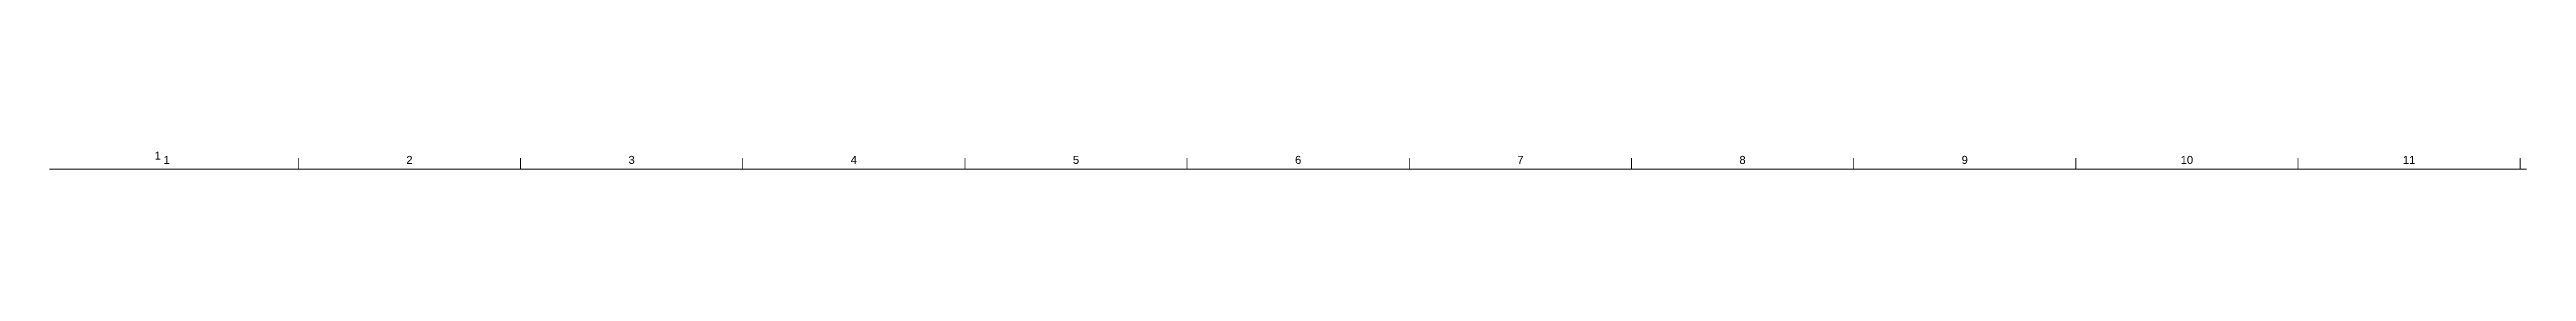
# Paper-space layout 'A726' of a CAD drawing. Header units: centimetres, sheet in millimetres. Extents: x 11 to 577, y 10 to 416.
# Drawn here: x 14 to 571, y 412 to 416 of the extents above; entities that cross this region are included whole.
import ezdxf
from ezdxf.enums import TextEntityAlignment as Align

# ---------------------------------------------------------------- set-up
doc = ezdxf.new("R2010")
doc.units = ezdxf.units.CM
doc.layers.add('G-ANNO-TEXT', color=3, linetype='Continuous', lineweight=18)
doc.layers.add('G-ANNO-TTLB', color=3, linetype='Continuous', lineweight=18)
doc.styles.add('ARIAL', font='arial.ttf')

psp = doc.layouts.new('A726')

# ---------------------------------------------------------------- texts
at = {"layer": 'G-ANNO-TEXT', "style": 'ARIAL'}
for s, p in [('1', (38.2908, 414.913)), ('1', (40.2791, 413.926)), ('2', (94.93, 413.926)), ('3', (144.93, 413.926)), ('4', (194.93, 413.926)), ('5', (244.93, 413.926)), ('6', (294.93, 413.926)), ('7', (344.93, 413.926)), ('8', (394.93, 413.926)), ('9', (444.93, 413.926)), ('10', (494.93, 413.926)), ('11', (544.93, 413.926))]:
    psp.add_text(s, height=1.8, dxfattribs=at).set_placement(p, align=Align.MIDDLE_CENTER)

# ---------------------------------------------------------------- linework, layer by layer
at = {"layer": 'G-ANNO-TTLB'}
psp.add_line((571.3439, 411.8556), (13.93, 411.8556), dxfattribs=at)
at = {"layer": 'G-ANNO-TTLB', "const_width": 0.18, "flags": 128}
for points in [[(69.93, 414.3556), (69.93, 411.8556)], [(119.93, 414.3556), (119.93, 411.8556)], [(169.93, 414.3556), (169.93, 411.8556)], [(219.93, 414.3556), (219.93, 411.8556)], [(269.93, 414.3556), (269.93, 411.8556)], [(319.93, 414.3556), (319.93, 411.8556)], [(369.93, 414.3556), (369.93, 411.8556)], [(419.93, 414.3556), (419.93, 411.8556)], [(469.93, 414.3556), (469.93, 411.8556)], [(519.93, 414.3556), (519.93, 411.8556)], [(569.93, 414.3556), (569.93, 411.8556)]]:
    psp.add_lwpolyline(points, dxfattribs=at)

psp.set_redraw_order([(e.dxf.handle, doc.entitydb.next_handle()) for e in psp.query("TEXT MTEXT ATTDEF DIMENSION ARC_DIMENSION")])  # texts and dimensions are drawn at this point

doc.saveas('drawing.dxf')
